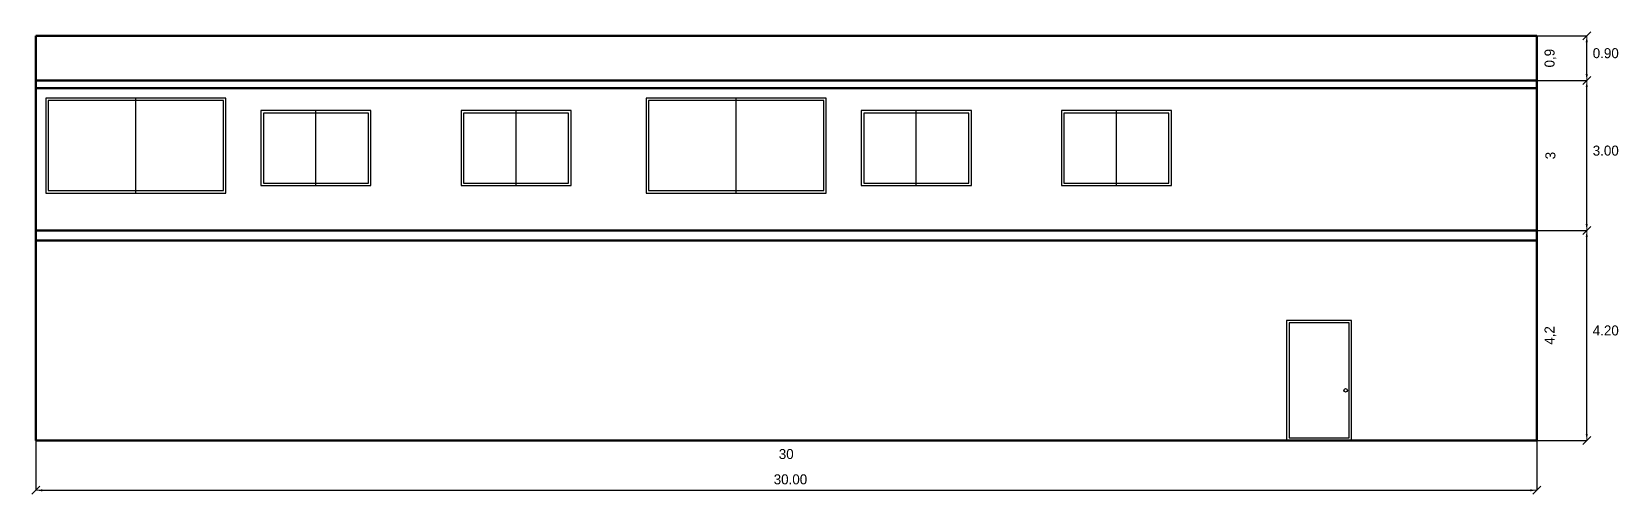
# Model space of a CAD drawing. Header units: metres. Extents: x -2 to 623, y -2 to 50.
# Drawn here: x 359.92 to 391.63, y -1.08 to 8.18 of the extents above; entities that cross this region are included whole.
import ezdxf

# ---------------------------------------------------------------- set-up
doc = ezdxf.new("R2010")
doc.units = ezdxf.units.M
for name, color, linetype, lineweight in [('COTAS', 2, 'Continuous', 13), ('ESQUADRIAS', 4, 'Continuous', 25), ('PAREDES', 7, 'Continuous', 50)]:
    doc.layers.add(name, color=color, linetype=linetype, lineweight=lineweight)
doc.dimstyles.get("Standard").update_dxf_attribs({"dimtxt": 2.5, "dimasz": 2.5, "dimexe": 1.25, "dimexo": 0.625, "dimtad": 1, "dimcen": 2.5, "dimazin": 3, "dimtfac": 1, "dimtmove": 0, "dimatfit": 3})

msp = doc.modelspace()

# ---------------------------------------------------------------- texts
at = {"layer": 'COTAS'}
for s, p in [('0.90', (391.12, 7.65)), ('3.00', (391.12, 5.7)), ('4.20', (391.12, 2.1)), ('30.00', (374.75, -0.88))]:
    msp.add_text(s, height=0.2, dxfattribs=at).set_placement(p)

# ---------------------------------------------------------------- blocks, each defined once
blk = doc.blocks.new('_CLOSEDFILLED')
at = {"color": 0, "linetype": 'BYBLOCK'}
blk.add_solid([(-1, 0.16), (0, 0), (-1, -0.16)], dxfattribs=at)
blk = doc.blocks.new('*D53')
for p, q in [((360, 0), (360, -1)), ((390, 0), (390, -1)), ((360.13, -1), (389.87, -1))]:
    blk.add_line(p, q)
at = {"layer": 'Defpoints'}
for p in [(360, 0), (390, 0), (360, -1)]:
    blk.add_point(p, dxfattribs=at)
at = {"layer": 'COTAS', "xscale": 0.13, "yscale": 0.13, "rotation": 180}
blk.add_blockref('_CLOSEDFILLED', (360, -1), dxfattribs=at)
at = {"layer": 'COTAS', "xscale": 0.13, "yscale": 0.13}
blk.add_blockref('_CLOSEDFILLED', (390, -1), dxfattribs=at)
at = {"layer": 'COTAS', "insert": (375, -0.275), "char_height": 0.2, "attachment_point": 5}
blk.add_mtext('30', dxfattribs=at)
blk = doc.blocks.new('*D54')
for p, q in [((390, 4.2), (391, 4.2)), ((391, 0.13), (391, 4.07)), ((390, 0), (391, 0))]:
    blk.add_line(p, q)
at = {"layer": 'Defpoints'}
for p in [(390, 4.2), (390, 0), (391, 0)]:
    blk.add_point(p, dxfattribs=at)
at = {"layer": 'COTAS', "xscale": 0.13, "yscale": 0.13}
for p, rotation in [((391, 4.2), 90), ((391, 0), 270)]:
    blk.add_blockref('_CLOSEDFILLED', p, dxfattribs=dict(at, rotation=rotation))
at = {"layer": 'COTAS', "insert": (390.275, 2.1), "char_height": 0.2, "attachment_point": 5, "rotation": 90}
blk.add_mtext('4,2', dxfattribs=at)
blk = doc.blocks.new('*D55')
for p, q in [((390, 7.2), (391, 7.2)), ((391, 4.33), (391, 7.07)), ((390, 4.2), (391, 4.2))]:
    blk.add_line(p, q)
at = {"layer": 'Defpoints'}
for p in [(390, 7.2), (390, 4.2), (391, 4.2)]:
    blk.add_point(p, dxfattribs=at)
at = {"layer": 'COTAS', "xscale": 0.13, "yscale": 0.13}
for p, rotation in [((391, 7.2), 90), ((391, 4.2), 270)]:
    blk.add_blockref('_CLOSEDFILLED', p, dxfattribs=dict(at, rotation=rotation))
at = {"layer": 'COTAS', "insert": (390.275, 5.7), "char_height": 0.2, "attachment_point": 5, "rotation": 90}
blk.add_mtext('3', dxfattribs=at)
blk = doc.blocks.new('*D56')
for p, q in [((390, 8.1), (391, 8.1)), ((391, 7.33), (391, 7.97)), ((390, 7.2), (391, 7.2))]:
    blk.add_line(p, q)
at = {"layer": 'Defpoints'}
for p in [(390, 8.1), (390, 7.2), (391, 7.2)]:
    blk.add_point(p, dxfattribs=at)
at = {"layer": 'COTAS', "xscale": 0.13, "yscale": 0.13}
for p, rotation in [((391, 8.1), 90), ((391, 7.2), 270)]:
    blk.add_blockref('_CLOSEDFILLED', p, dxfattribs=dict(at, rotation=rotation))
at = {"layer": 'COTAS', "insert": (390.275, 7.65), "char_height": 0.2, "attachment_point": 5, "rotation": 90}
blk.add_mtext('0,9', dxfattribs=at)

# ---------------------------------------------------------------- dimensions: what is measured, and where the dimension line sits
at = {"layer": 'COTAS'}
for base, p1, p2, picture, middle in [((391, 7.2), (390, 7.2), (390, 8.1), '*D56', (390.275, 7.65)), ((391, 4.2), (390, 4.2), (390, 7.2), '*D55', (390.275, 5.7)), ((391, 0), (390, 0), (390, 4.2), '*D54', (390.275, 2.1))]:
    dim = msp.add_linear_dim(base=base, p1=p1, p2=p2, angle=90, dimstyle='Standard', override={"dimtxt": 0.2, "dimasz": 0.13, "dimtad": 1, "dimdec": 2}, dxfattribs=at)
    dim.commit()
    dim.dimension.update_dxf_attribs({"geometry": picture, "text_midpoint": middle})
dim = msp.add_linear_dim(base=(360, -1), p1=(360, 0), p2=(390, 0), dimstyle='Standard', override={"dimtxt": 0.2, "dimasz": 0.13, "dimtad": 1, "dimdec": 2}, dxfattribs=at)
dim.commit()
dim.dimension.update_dxf_attribs({"geometry": '*D53', "text_midpoint": (375, -0.275)})

# ---------------------------------------------------------------- linework, layer by layer
at = {"layer": 'COTAS'}
for p, q in [((390, 8.1), (390.85, 8.1)), ((390.92, 8.02), (391.08, 8.18)), ((391, 7.2), (391, 8.1)), ((390, 7.2), (390.85, 7.2)), ((390, 7.2), (390.85, 7.2)), ((390.92, 7.12), (391.08, 7.28)), ((390.92, 7.12), (391.08, 7.28)), ((391, 4.2), (391, 7.2)), ((390, 4.2), (390.85, 4.2)), ((390, 4.2), (390.85, 4.2)), ((390.92, 4.12), (391.08, 4.28)), ((390.92, 4.12), (391.08, 4.28)), ((391, 0), (391, 4.2)), ((360, 0), (360, -0.85)), ((390, 0), (390, -0.85)), ((390, 0), (390.85, 0)), ((390.92, -0.08), (391.08, 0.08)), ((359.92, -1.08), (360.08, -0.92)), ((389.92, -1.08), (390.08, -0.92)), ((360, -1), (390, -1))]:
    msp.add_line(p, q, dxfattribs=at)
at = {"layer": 'ESQUADRIAS'}
for p, q in [((363.8, 6.85), (360.2, 6.85)), ((360.2, 6.85), (360.2, 4.95)), ((363.75, 6.8), (360.25, 6.8)), ((360.25, 6.8), (360.25, 5)), ((362, 4.95), (362, 6.85)), ((363.75, 5), (363.75, 6.8)), ((363.8, 4.95), (363.8, 6.85)), ((375.8, 6.85), (372.2, 6.85)), ((372.2, 6.85), (372.2, 4.95)), ((375.75, 6.8), (372.25, 6.8)), ((372.25, 6.8), (372.25, 5)), ((374, 4.95), (374, 6.85)), ((375.75, 5), (375.75, 6.8)), ((375.8, 4.95), (375.8, 6.85)), ((366.7, 6.6), (364.5, 6.6)), ((364.5, 6.6), (364.5, 5.1)), ((366.65, 6.55), (364.55, 6.55)), ((364.55, 6.55), (364.55, 5.15)), ((365.6, 5.1), (365.6, 6.6)), ((366.65, 5.15), (366.65, 6.55)), ((366.7, 5.1), (366.7, 6.6)), ((370.7, 6.6), (368.5, 6.6)), ((368.5, 6.6), (368.5, 5.1)), ((370.65, 6.55), (368.55, 6.55)), ((368.55, 6.55), (368.55, 5.15)), ((369.6, 5.1), (369.6, 6.6)), ((370.65, 5.15), (370.65, 6.55)), ((370.7, 5.1), (370.7, 6.6)), ((378.7, 6.6), (376.5, 6.6)), ((376.5, 6.6), (376.5, 5.1)), ((378.65, 6.55), (376.55, 6.55)), ((376.55, 6.55), (376.55, 5.15)), ((377.6, 5.1), (377.6, 6.6)), ((378.65, 5.15), (378.65, 6.55)), ((378.7, 5.1), (378.7, 6.6)), ((382.7, 6.6), (380.5, 6.6)), ((380.5, 6.6), (380.5, 5.1)), ((382.65, 6.55), (380.55, 6.55)), ((380.55, 6.55), (380.55, 5.15)), ((381.6, 5.1), (381.6, 6.6)), ((382.65, 5.15), (382.65, 6.55)), ((382.7, 5.1), (382.7, 6.6)), ((364.5, 5.1), (366.7, 5.1)), ((364.55, 5.15), (366.65, 5.15)), ((368.5, 5.1), (370.7, 5.1)), ((368.55, 5.15), (370.65, 5.15)), ((376.5, 5.1), (378.7, 5.1)), ((376.55, 5.15), (378.65, 5.15)), ((380.5, 5.1), (382.7, 5.1)), ((380.55, 5.15), (382.65, 5.15)), ((360.2, 4.95), (363.8, 4.95)), ((360.25, 5), (363.75, 5)), ((372.2, 4.95), (375.8, 4.95)), ((372.25, 5), (375.75, 5)), ((386.3, 2.4), (385, 2.4)), ((385, 2.4), (385, 0)), ((386.25, 2.35), (385.05, 2.35)), ((385.05, 2.35), (385.05, 0.05)), ((386.25, 0.05), (386.25, 2.35)), ((386.3, 0), (386.3, 2.4)), ((385, 0), (386.3, 0)), ((385.05, 0.05), (386.25, 0.05))]:
    msp.add_line(p, q, dxfattribs=at)
msp.add_circle((386.18, 1), 0.035, dxfattribs=at)
at = {"layer": 'PAREDES'}
for p, q in [((390, 8.1), (360, 8.1)), ((360, 8.1), (360, 0)), ((390, 0), (390, 8.1)), ((360, 7.2), (390, 7.2)), ((360, 7.05), (390, 7.05)), ((360, 4.2), (390, 4.2)), ((360, 4), (390, 4)), ((360, 0), (390, 0))]:
    msp.add_line(p, q, dxfattribs=at)

msp.set_redraw_order([(e.dxf.handle, doc.entitydb.next_handle()) for e in msp.query("TEXT MTEXT ATTDEF DIMENSION ARC_DIMENSION")])  # texts and dimensions are drawn at this point

doc.saveas('drawing.dxf')
